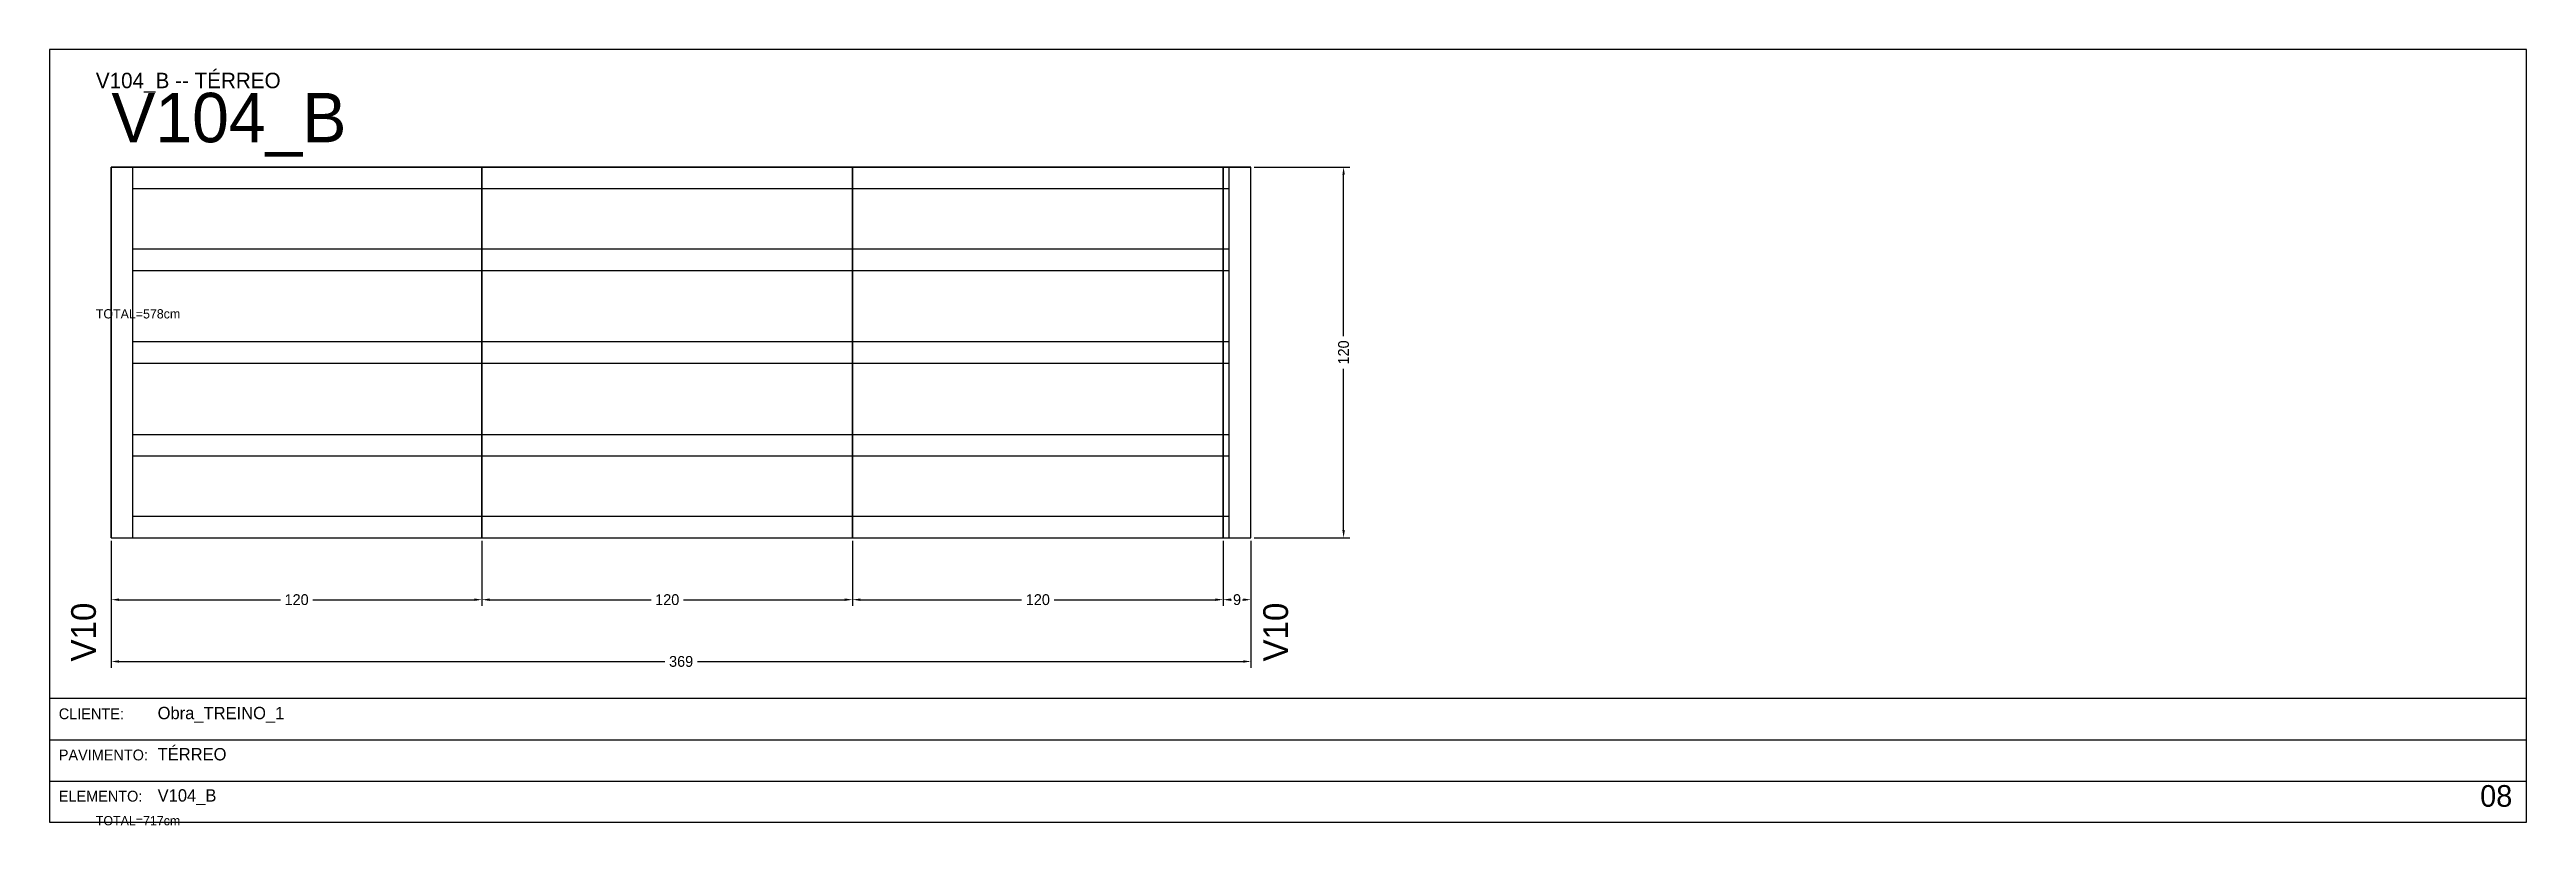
# Model space of a CAD drawing. Header units: metres. Extents: x 0 to 3268, y -4496 to 124.
# Drawn here: x 2466 to 3268, y -541 to -290 of the extents above; entities that cross this region are included whole.
import ezdxf

# ---------------------------------------------------------------- set-up
doc = ezdxf.new("R2010")
doc.units = ezdxf.units.M
for name, color, linetype in [('5', 5, 'Continuous'), ('BORDA_CELULA', 9, 'Continuous'), ('CARIMBO', 9, 'Continuous'), ('COTA', 241, 'Continuous'), ('NOMENCLATURA', 7, 'Continuous'), ('Painéis', 200, 'Continuous'), ('SARR_2.2x7', 40, 'Continuous')]:
    doc.layers.add(name, color=color, linetype=linetype)
doc.dimstyles.new('COTA', dxfattribs={"dimtxt": 3.5, "dimasz": 2.5, "dimexe": 2, "dimexo": 1, "dimgap": 0.9, "dimtad": 1, "dimdec": 0, "dimrnd": 1, "dimcen": 2.5, "dimclrd": 4, "dimclre": 4, "dimclrt": 4, "dimazin": 3, "dimtfac": 1, "dimtmove": 0, "dimatfit": 3})

msp = doc.modelspace()

# ---------------------------------------------------------------- texts
at = {"layer": '5'}
for p in [(2481, -488), (2867, -488)]:
    msp.add_text('V10', height=8, rotation=90, dxfattribs=at).set_placement(p)
at = {"layer": 'CARIMBO', "color": 9}
for s, p in [('CLIENTE:', (2469, -506.67)), ('PAVIMENTO:', (2469, -520)), ('ELEMENTO:', (2469, -533.33))]:
    msp.add_text(s, height=3.5, dxfattribs=at).set_placement(p)
at = {"layer": 'CARIMBO', "color": 2}
for s, p in [('Obra_TREINO_1', (2501, -506.67)), ('TÉRREO', (2501, -520)), ('V104_B', (2501, -533.33))]:
    msp.add_text(s, height=4, dxfattribs=at).set_placement(p)
at = {"layer": 'CARIMBO', "color": 3}
msp.add_text('08', height=7, dxfattribs=at).set_placement((3253, -535))
at = {"layer": 'COTA'}
for s, p in [('TOTAL=578cm', (2481, -377)), ('TOTAL=717cm', (2481, -541))]:
    msp.add_text(s, height=3, dxfattribs=at).set_placement(p)
at = {"layer": 'NOMENCLATURA'}
for s, height, p in [('V104_B -- TÉRREO', 5, (2481, -302.5)), ('V104_B', 16, (2486, -320))]:
    msp.add_text(s, height=height, dxfattribs=at).set_placement(p)

# ---------------------------------------------------------------- blocks, each defined once
blk = doc.blocks.new('_CLOSEDFILLED')
at = {"color": 0, "linetype": 'BYBLOCK'}
blk.add_solid([(-1, 0.16), (0, 0), (-1, -0.16)], dxfattribs=at)
blk = doc.blocks.new('*D60')
at = {"color": 4}
for p, q in [((2486, -449), (2486, -470)), ((2606, -449), (2606, -470)), ((2488.5, -468), (2540.75, -468)), ((2551.25, -468), (2603.5, -468))]:
    blk.add_line(p, q, dxfattribs=at)
at = {"layer": 'Defpoints'}
for p in [(2486, -448), (2606, -448), (2486, -468)]:
    blk.add_point(p, dxfattribs=at)
at = {"layer": 'COTA', "color": 4, "xscale": 2.5, "yscale": 2.5, "rotation": 180}
blk.add_blockref('_CLOSEDFILLED', (2486, -468), dxfattribs=at)
at = {"layer": 'COTA', "color": 4, "xscale": 2.5, "yscale": 2.5}
blk.add_blockref('_CLOSEDFILLED', (2606, -468), dxfattribs=at)
at = {"layer": 'COTA', "color": 4, "insert": (2546, -468), "char_height": 3.5, "attachment_point": 5}
blk.add_mtext('120', dxfattribs=at)
blk = doc.blocks.new('*D61')
at = {"color": 4}
for p, q in [((2606, -449), (2606, -470)), ((2726, -449), (2726, -470)), ((2608.5, -468), (2660.75, -468)), ((2671.25, -468), (2723.5, -468))]:
    blk.add_line(p, q, dxfattribs=at)
at = {"layer": 'Defpoints'}
for p in [(2606, -448), (2726, -448), (2606, -468)]:
    blk.add_point(p, dxfattribs=at)
at = {"layer": 'COTA', "color": 4, "xscale": 2.5, "yscale": 2.5, "rotation": 180}
blk.add_blockref('_CLOSEDFILLED', (2606, -468), dxfattribs=at)
at = {"layer": 'COTA', "color": 4, "xscale": 2.5, "yscale": 2.5}
blk.add_blockref('_CLOSEDFILLED', (2726, -468), dxfattribs=at)
at = {"layer": 'COTA', "color": 4, "insert": (2666, -468), "char_height": 3.5, "attachment_point": 5}
blk.add_mtext('120', dxfattribs=at)
blk = doc.blocks.new('*D62')
at = {"color": 4}
for p, q in [((2726, -449), (2726, -470)), ((2846, -449), (2846, -470)), ((2728.5, -468), (2780.75, -468)), ((2791.25, -468), (2843.5, -468))]:
    blk.add_line(p, q, dxfattribs=at)
at = {"layer": 'Defpoints'}
for p in [(2726, -448), (2846, -448), (2726, -468)]:
    blk.add_point(p, dxfattribs=at)
at = {"layer": 'COTA', "color": 4, "xscale": 2.5, "yscale": 2.5, "rotation": 180}
blk.add_blockref('_CLOSEDFILLED', (2726, -468), dxfattribs=at)
at = {"layer": 'COTA', "color": 4, "xscale": 2.5, "yscale": 2.5}
blk.add_blockref('_CLOSEDFILLED', (2846, -468), dxfattribs=at)
at = {"layer": 'COTA', "color": 4, "insert": (2786, -468), "char_height": 3.5, "attachment_point": 5}
blk.add_mtext('120', dxfattribs=at)
blk = doc.blocks.new('*D63')
at = {"color": 4}
for p, q in [((2846, -449), (2846, -470)), ((2855, -449), (2855, -470)), ((2848.5, -468), (2848.75, -468)), ((2852.25, -468), (2852.5, -468))]:
    blk.add_line(p, q, dxfattribs=at)
at = {"layer": 'Defpoints'}
for p in [(2846, -448), (2855, -448), (2846, -468)]:
    blk.add_point(p, dxfattribs=at)
at = {"layer": 'COTA', "color": 4, "xscale": 2.5, "yscale": 2.5, "rotation": 180}
blk.add_blockref('_CLOSEDFILLED', (2846, -468), dxfattribs=at)
at = {"layer": 'COTA', "color": 4, "xscale": 2.5, "yscale": 2.5}
blk.add_blockref('_CLOSEDFILLED', (2855, -468), dxfattribs=at)
at = {"layer": 'COTA', "color": 4, "insert": (2850.5, -468), "char_height": 3.5, "attachment_point": 5}
blk.add_mtext('9', dxfattribs=at)
blk = doc.blocks.new('*D64')
at = {"color": 4}
for p, q in [((2486, -449), (2486, -490)), ((2855, -449), (2855, -490)), ((2488.5, -488), (2665.25, -488)), ((2675.75, -488), (2852.5, -488))]:
    blk.add_line(p, q, dxfattribs=at)
at = {"layer": 'Defpoints'}
for p in [(2486, -448), (2855, -448), (2486, -488)]:
    blk.add_point(p, dxfattribs=at)
at = {"layer": 'COTA', "color": 4, "xscale": 2.5, "yscale": 2.5, "rotation": 180}
blk.add_blockref('_CLOSEDFILLED', (2486, -488), dxfattribs=at)
at = {"layer": 'COTA', "color": 4, "xscale": 2.5, "yscale": 2.5}
blk.add_blockref('_CLOSEDFILLED', (2855, -488), dxfattribs=at)
at = {"layer": 'COTA', "color": 4, "insert": (2670.5, -488), "char_height": 3.5, "attachment_point": 5}
blk.add_mtext('369', dxfattribs=at)
blk = doc.blocks.new('*D65')
at = {"color": 4}
for p, q in [((2856, -328), (2887, -328)), ((2885, -382.75), (2885, -330.5)), ((2885, -445.5), (2885, -393.25)), ((2856, -448), (2887, -448))]:
    blk.add_line(p, q, dxfattribs=at)
at = {"layer": 'Defpoints'}
for p in [(2855, -328), (2855, -448), (2885, -448)]:
    blk.add_point(p, dxfattribs=at)
at = {"layer": 'COTA', "color": 4, "xscale": 2.5, "yscale": 2.5}
for p, rotation in [((2885, -328), 90), ((2885, -448), 270)]:
    blk.add_blockref('_CLOSEDFILLED', p, dxfattribs=dict(at, rotation=rotation))
at = {"layer": 'COTA', "color": 4, "insert": (2885, -388), "char_height": 3.5, "attachment_point": 5, "rotation": 90}
blk.add_mtext('120', dxfattribs=at)
blk = doc.blocks.new('*D66')
at = {"color": 4}
for p, q in [((2856, -328), (2887, -328)), ((2885, -382.75), (2885, -330.5)), ((2885, -445.5), (2885, -393.25)), ((2856, -448), (2887, -448))]:
    blk.add_line(p, q, dxfattribs=at)
at = {"layer": 'Defpoints'}
for p in [(2855, -328), (2855, -448), (2885, -448)]:
    blk.add_point(p, dxfattribs=at)
at = {"layer": 'COTA', "color": 4, "xscale": 2.5, "yscale": 2.5}
for p, rotation in [((2885, -328), 90), ((2885, -448), 270)]:
    blk.add_blockref('_CLOSEDFILLED', p, dxfattribs=dict(at, rotation=rotation))
at = {"layer": 'COTA', "color": 4, "insert": (2885, -388), "char_height": 3.5, "attachment_point": 5, "rotation": 90}
blk.add_mtext('120', dxfattribs=at)
blk = doc.blocks.new('*D67')
at = {"color": 4}
for p, q in [((2856, -328), (2887, -328)), ((2885, -382.75), (2885, -330.5)), ((2885, -445.5), (2885, -393.25)), ((2856, -448), (2887, -448))]:
    blk.add_line(p, q, dxfattribs=at)
at = {"layer": 'Defpoints'}
for p in [(2855, -328), (2855, -448), (2885, -448)]:
    blk.add_point(p, dxfattribs=at)
at = {"layer": 'COTA', "color": 4, "xscale": 2.5, "yscale": 2.5}
for p, rotation in [((2885, -328), 90), ((2885, -448), 270)]:
    blk.add_blockref('_CLOSEDFILLED', p, dxfattribs=dict(at, rotation=rotation))
at = {"layer": 'COTA', "color": 4, "insert": (2885, -388), "char_height": 3.5, "attachment_point": 5, "rotation": 90}
blk.add_mtext('120', dxfattribs=at)
blk = doc.blocks.new('*D68')
at = {"color": 4}
for p, q in [((2856, -328), (2887, -328)), ((2885, -382.75), (2885, -330.5)), ((2885, -445.5), (2885, -393.25)), ((2856, -448), (2887, -448))]:
    blk.add_line(p, q, dxfattribs=at)
at = {"layer": 'Defpoints'}
for p in [(2855, -328), (2855, -448), (2885, -448)]:
    blk.add_point(p, dxfattribs=at)
at = {"layer": 'COTA', "color": 4, "xscale": 2.5, "yscale": 2.5}
for p, rotation in [((2885, -328), 90), ((2885, -448), 270)]:
    blk.add_blockref('_CLOSEDFILLED', p, dxfattribs=dict(at, rotation=rotation))
at = {"layer": 'COTA', "color": 4, "insert": (2885, -388), "char_height": 3.5, "attachment_point": 5, "rotation": 90}
blk.add_mtext('120', dxfattribs=at)

# ---------------------------------------------------------------- dimensions: what is measured, and where the dimension line sits
at = {"layer": 'COTA'}
for picture in ['*D65', '*D66', '*D67', '*D68']:
    dim = msp.add_linear_dim(base=(2885, -448), p1=(2855, -448), p2=(2855, -328), angle=90, dimstyle='COTA', dxfattribs=at)
    dim.commit()
    dim.dimension.update_dxf_attribs({"geometry": picture, "text_midpoint": (2885, -388)})
for base, p1, p2, picture, middle in [((2486, -468), (2486, -448), (2606, -448), '*D60', (2546, -468)), ((2486, -488), (2486, -448), (2855, -448), '*D64', (2670.5, -488)), ((2606, -468), (2606, -448), (2726, -448), '*D61', (2666, -468)), ((2726, -468), (2726, -448), (2846, -448), '*D62', (2786, -468)), ((2846, -468), (2846, -448), (2855, -448), '*D63', (2850.5, -468))]:
    dim = msp.add_linear_dim(base=base, p1=p1, p2=p2, dimstyle='COTA', dxfattribs=at)
    dim.commit()
    dim.dimension.update_dxf_attribs({"geometry": picture, "text_midpoint": middle})

# ---------------------------------------------------------------- linework, layer by layer
at = {"layer": 'BORDA_CELULA'}
for points in [[(2466, -540), (3268, -540), (3268, -290), (2466, -290)], [(2466, -540), (3268, -540), (3268, -500), (2466, -500)]]:
    msp.add_lwpolyline(points, close=True, dxfattribs=at)
at = {"layer": 'CARIMBO'}
for p, q in [((2466, -513.33), (3268, -513.33)), ((2466, -526.67), (3268, -526.67)), ((2466, -540), (3268, -540))]:
    msp.add_line(p, q, dxfattribs=at)
at = {"layer": 'Painéis'}
for points in [[(2486, -448), (2486, -328)], [(2486, -328), (2606, -328)], [(2486, -448), (2606, -448), (2606, -328), (2486, -328), (2486, -448)], [(2606, -448), (2606, -328)], [(2606, -328), (2726, -328)], [(2606, -448), (2726, -448), (2726, -328), (2606, -328), (2606, -448)], [(2726, -448), (2726, -328)], [(2726, -328), (2846, -328)], [(2726, -448), (2846, -448), (2846, -328), (2726, -328), (2726, -448)], [(2846, -448), (2846, -328)], [(2846, -328), (2855, -328)], [(2846, -448), (2855, -448), (2855, -328), (2846, -328), (2846, -448)], [(2855, -448), (2855, -328)], [(2486, -448), (2606, -448)], [(2606, -448), (2726, -448)], [(2726, -448), (2846, -448)], [(2846, -448), (2855, -448)]]:
    msp.add_lwpolyline(points, dxfattribs=at)
at = {"layer": 'SARR_2.2x7'}
for points in [[(2493, -448), (2493, -328)], [(2848, -448), (2848, -328)], [(2493, -335), (2606, -335)], [(2606, -335), (2726, -335)], [(2726, -335), (2846, -335)], [(2846, -335), (2848, -335)], [(2493, -354.5), (2606, -354.5)], [(2606, -354.5), (2726, -354.5)], [(2726, -354.5), (2846, -354.5)], [(2846, -354.5), (2848, -354.5)], [(2493, -361.5), (2606, -361.5)], [(2606, -361.5), (2726, -361.5)], [(2726, -361.5), (2846, -361.5)], [(2846, -361.5), (2848, -361.5)], [(2493, -384.5), (2606, -384.5)], [(2606, -384.5), (2726, -384.5)], [(2726, -384.5), (2846, -384.5)], [(2846, -384.5), (2848, -384.5)], [(2493, -391.5), (2606, -391.5)], [(2606, -391.5), (2726, -391.5)], [(2726, -391.5), (2846, -391.5)], [(2846, -391.5), (2848, -391.5)], [(2493, -414.5), (2606, -414.5)], [(2606, -414.5), (2726, -414.5)], [(2726, -414.5), (2846, -414.5)], [(2846, -414.5), (2848, -414.5)], [(2493, -421.5), (2606, -421.5)], [(2606, -421.5), (2726, -421.5)], [(2726, -421.5), (2846, -421.5)], [(2846, -421.5), (2848, -421.5)], [(2493, -441), (2606, -441)], [(2606, -441), (2726, -441)], [(2726, -441), (2846, -441)], [(2846, -441), (2848, -441)]]:
    msp.add_lwpolyline(points, dxfattribs=at)

msp.set_redraw_order([(e.dxf.handle, doc.entitydb.next_handle()) for e in msp.query("TEXT MTEXT ATTDEF DIMENSION ARC_DIMENSION")])  # texts and dimensions are drawn at this point

doc.saveas('drawing.dxf')
